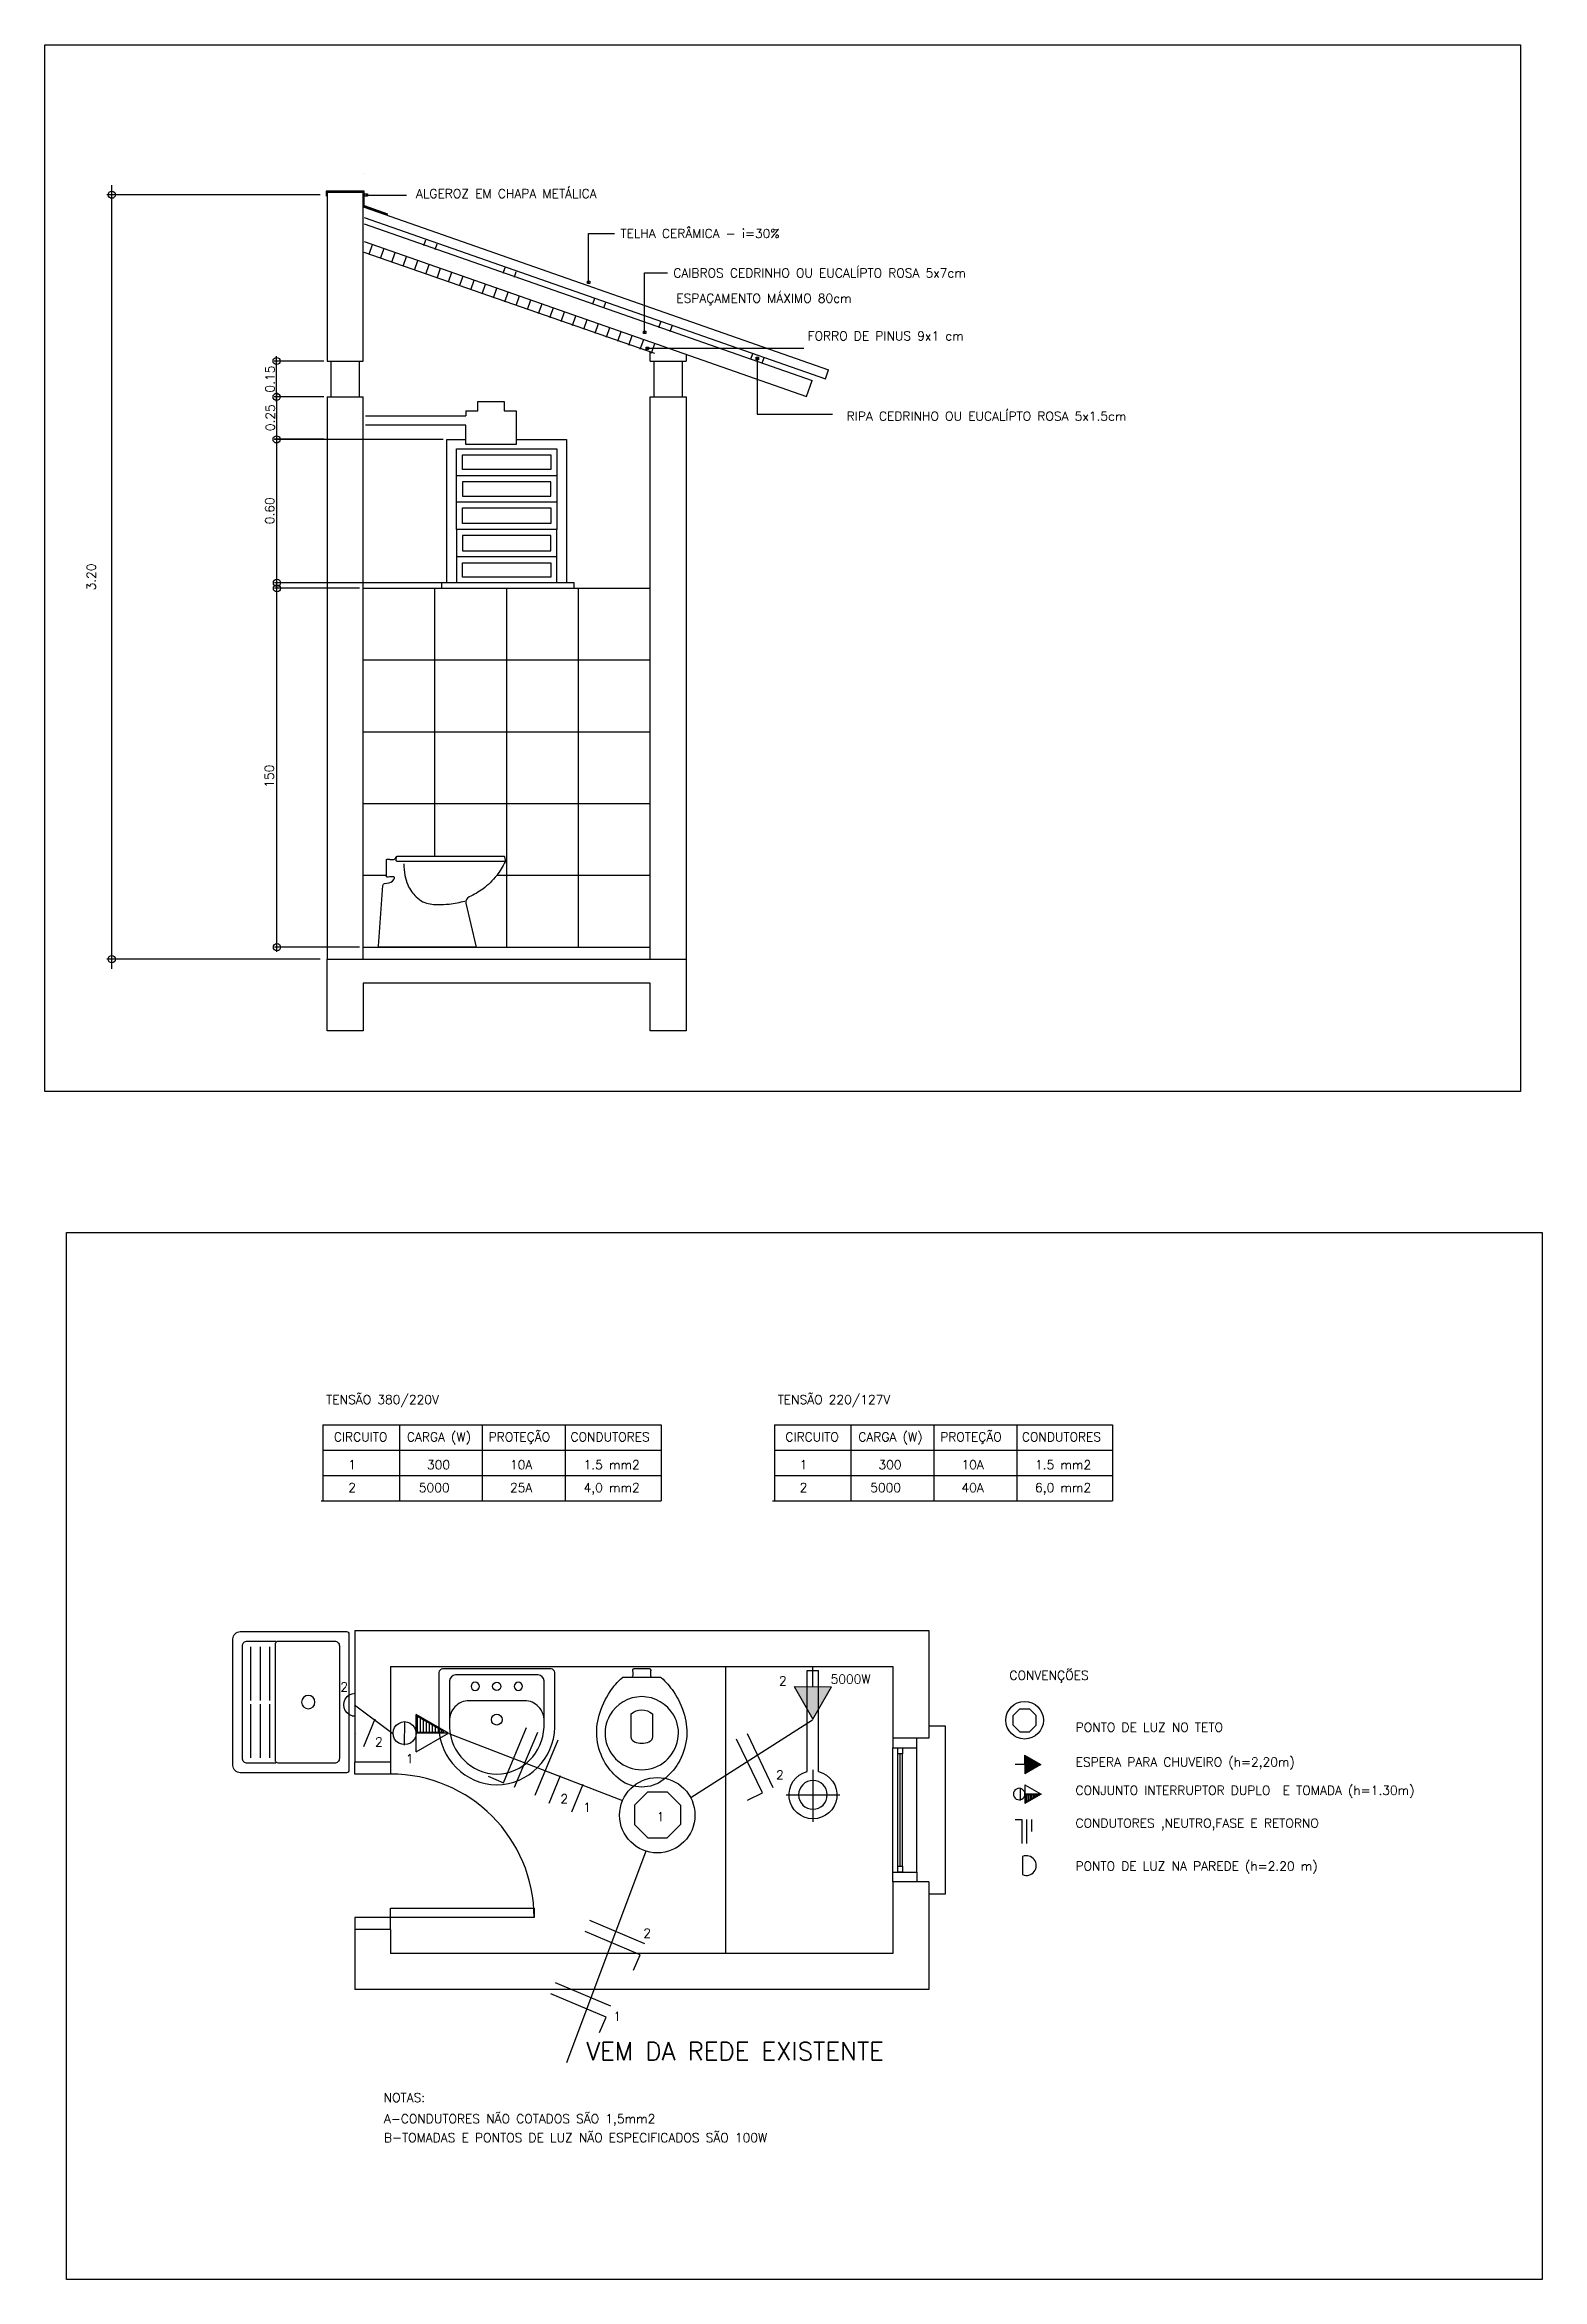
# Model space of a CAD drawing. Extents: x 2332 to 6335, y 1883 to 3772.
# Drawn here: x 3730 to 4982, y 1900 to 3768 of the extents above; entities that cross this region are included whole.
import ezdxf
from ezdxf.enums import TextEntityAlignment as Align

# ---------------------------------------------------------------- set-up
doc = ezdxf.new("R2010")
doc.units = 0
doc.layers.get('0').update_dxf_attribs({"linetype": 'CONTINUOUS'})
doc.layers.get('DEFPOINTS').update_dxf_attribs({"linetype": 'CONTINUOUS'})
for name, color, linetype in [('COTA', 13, 'CONTINUOUS'), ('ELET', 2, 'CONTINUOUS'), ('ELETRICO', 2, 'CONTINUOUS'), ('EQUIP', 7, 'CONTINUOUS'), ('EQUIP_I', 13, 'CONTINUOUS'), ('ESPEC', 2, 'CONTINUOUS'), ('ESQ_VISTA', 1, 'CONTINUOUS'), ('ESQUAD', 2, 'CONTINUOUS'), ('ESTRUT', 130, 'CONTINUOUS'), ('FOLHA', 7, 'CONTINUOUS'), ('HACHURA', 13, 'CONTINUOUS'), ('LINHAVISTA', 15, 'CONTINUOUS'), ('PAREDE', 6, 'CONTINUOUS'), ('PISO', 2, 'CONTINUOUS'), ('REG60-100', 7, 'CONTINUOUS'), ('SELO', 2, 'CONTINUOUS'), ('TELHA', 3, 'CONTINUOUS'), ('TELHADO', 7, 'CONTINUOUS')]:
    doc.layers.add(name, color=color, linetype=linetype)
doc.styles.add('REGUA425', font='simplex.shx')
doc.styles.add('REGUA60', font='simplex.shx')
doc.styles.add('REGUA80', font='simplex.shx')

msp = doc.modelspace()

# ---------------------------------------------------------------- texts
at = {"color": 2, "linetype": 'ByBlock', "char_height": 7.5, "attachment_point": 5, "rotation": 90, "style": 'REGUA80'}
for s, insert in [('\\A1;0.15', (3918.7, 3488.9)), ('\\A1;0.25', (3918.9, 3456.6)), ('\\A1;0.60', (3918.5, 3378.8)), ('\\A1;150', (3918.1, 3156.9))]:
    msp.add_mtext(s, dxfattribs=dict(at, insert=insert))
at = {"layer": 'ESPEC', "linetype": 'ByBlock', "insert": (3769.2, 3323.5), "char_height": 7.5, "attachment_point": 5, "rotation": 90, "style": 'REGUA80'}
msp.add_mtext('\\A1;3.20', dxfattribs=at)
at = {"layer": 'REG60-100'}
for s, height, style, p in [('TENSÃO 380/220V', 7.5, 'REGUA60', (3965.7, 2632.1)), ('TENSÃO 220/127V', 7.5, 'REGUA60', (4343.1, 2632.1)), ('CIRCUITO', 7.5, 'REGUA60', (3972.1, 2600.9)), ('CARGA (W)', 7.5, 'REGUA60', (4033.1, 2600.9)), ('PROTEÇÃO', 7.5, 'REGUA60', (4101.5, 2600.9)), ('CONDUTORES', 7.5, 'REGUA60', (4169.9, 2600.9)), ('CIRCUITO', 7.5, 'REGUA60', (4349.6, 2600.9)), ('CARGA (W)', 7.5, 'REGUA60', (4410.6, 2600.9)), ('PROTEÇÃO', 7.5, 'REGUA60', (4479, 2600.9)), ('CONDUTORES', 7.5, 'REGUA60', (4547.3, 2600.9)), ('1', 7.5, 'REGUA60', (3984.1, 2577.6)), ('300', 7.5, 'REGUA60', (4050, 2577.6)), ('10A', 7.5, 'REGUA60', (4119.4, 2577.6)), ('1.5 mm2', 7.5, 'REGUA60', (4180.9, 2577.6)), ('1', 7.5, 'REGUA60', (4361.5, 2577.6)), ('300', 7.5, 'REGUA60', (4427.4, 2577.6)), ('10A', 7.5, 'REGUA60', (4496.8, 2577.6)), ('1.5 mm2', 7.5, 'REGUA60', (4558.3, 2577.6)), ('2', 7.5, 'REGUA60', (3984.1, 2558.5)), ('5000', 7.5, 'REGUA60', (4043.1, 2558.5)), ('25A', 7.5, 'REGUA60', (4119.4, 2558.5)), ('4,0 mm2', 7.5, 'REGUA60', (4180.9, 2558.5)), ('2', 7.5, 'REGUA60', (4361.5, 2558.5)), ('5000', 7.5, 'REGUA60', (4420.5, 2558.5)), ('40A', 7.5, 'REGUA60', (4496.8, 2558.5)), ('6,0 mm2', 7.5, 'REGUA60', (4558.3, 2558.5)), ('2', 7.5, 'REGUA60', (3977.5, 2391.9)), ('2', 7.5, 'REGUA60', (4344.2, 2396.9)), ('5000W', 7.5, 'REGUA60', (4387.4, 2398.4)), ('PONTO DE LUZ NO TETO', 7.5, 'REGUA80', (4592.3, 2358.2)), ('2', 7.5, 'REGUA60', (4006.5, 2345.9)), ('1', 7.5, 'REGUA60', (4032.3, 2331.8)), ('ESPERA PARA CHUVEIRO (h=2,20m)', 7.5, 'REGUA80', (4592.3, 2329.1)), ('2', 7.5, 'REGUA60', (4341.8, 2318.4)), ('2', 7.5, 'REGUA60', (4161.5, 2298.4)), ('1', 7.5, 'REGUA60', (4180.5, 2291.3)), ('CONJUNTO INTERRUPTOR DUPLO  E TOMADA (h=1.30m)', 7.5, 'REGUA80', (4592.1, 2305.4)), ('1', 7.5, 'REGUA60', (4242, 2283.4)), ('CONDUTORES ,NEUTRO,FASE E RETORNO', 7.5, 'REGUA80', (4592.1, 2278)), ('PONTO DE LUZ NA PAREDE (h=2.20 m)', 7.5, 'REGUA80', (4592.1, 2242.1)), ('2', 7.5, 'REGUA60', (4230.8, 2186)), ('1', 7.5, 'REGUA60', (4205.8, 2116.6)), ('VEM DA REDE EXISTENTE', 15, 'REGUA60', (4183.1, 2083.6)), ('A-CONDUTORES NÃO COTADOS SÃO 1,5mm2', 7.5, 'REGUA80', (4013.9, 2030.9)), ('B-TOMADAS E PONTOS DE LUZ NÃO ESPECIFICADOS SÃO 100W', 7.5, 'REGUA80', (4013.9, 2015.1))]:
    msp.add_text(s, height=height, dxfattribs=dict(at, style=style)).set_placement(p)
at = {"layer": 'REG60-100', "linetype": 'Continuous', "ltscale": 3.937008, "style": 'REGUA80'}
for s, p in [('CONVENÇÕES', (4536.9, 2401.6)), ('NOTAS:', (4013.7, 2048.6))]:
    msp.add_text(s, height=7.5, dxfattribs=at).set_placement(p)
at = {"layer": 'SELO', "style": 'REGUA425'}
for s, p in [('ALGEROZ EM CHAPA METÁLICA', (4040.7, 3644)), ('TELHA CERÂMICA - i=30%', (4211.6, 3610.6)), ('CAIBROS CEDRINHO OU EUCALÍPTO ROSA 5x7cm', (4255.9, 3577.6)), ('ESPAÇAMENTO MÁXIMO 80cm', (4258.4, 3556.5)), ('FORRO DE PINUS 9x1 cm', (4368.2, 3525)), ('RIPA CEDRINHO OU EUCALÍPTO ROSA 5x1.5cm', (4400.8, 3457.9))]:
    msp.add_text(s, height=7.5, dxfattribs=at).set_placement(p, align=Align.MIDDLE_LEFT)

# ---------------------------------------------------------------- blocks, each defined once
blk = doc.blocks.new('SAP7L__2')
at = {"layer": 'EQUIP', "color": 0, "linetype": 'ByBlock'}
blk.add_lwpolyline([(42.95, 18.4), (47.15, 0.62, -0.483964), (46.67, 0), (6.83, 0, -0.434765), (6.43, 0.43), (8.2, 25.8, -0.329288), (8.95, 26.6), (10.85, 26.9, 0.282717), (13.1, 29, 0.425868), (12.7, 29.45), (11.35, 29.45, 0.120658), (11, 29.35, -0.182519), (10, 29.3, -0.358208), (9.7, 29.72), (9.7, 36.42, -0.375875), (10, 36.8, -0.143803), (11, 36.75, 0.135514), (11.25, 36.7), (12.75, 36.7, 0.345615), (13.75, 37.75, -0.321215), (14.15, 38), (58.89, 38, -0.398095), (59.09, 37.83), (59.4, 36.35, -0.160099), (59.3, 35.7, -0.047619), (55.85, 30, -0.064768), (50, 24.3, -0.049062), (44.3, 21, 0.326827)], format="xyb", close=True, dxfattribs=at)
at = {"layer": 'EQUIP_I'}
for points in [[(13.75, 37.75), (13.66, 36.43, 0.43409), (14.06, 36), (59.4, 36)], [(17.05, 34.85, 0.05697), (17.45, 30, 0.04588), (18.65, 26, 0.104488), (22.2, 21, 0.06838), (25, 19, 0.112798), (31, 17.85, 0.029106), (36, 18.05, 0.037244), (42.5, 19.3)]]:
    blk.add_lwpolyline(points, format="xyb", dxfattribs=at)
blk = doc.blocks.new('INDPONTO')
at = {"color": 4, "linetype": 'ByBlock'}
blk.add_lwpolyline([(-0.2, 0.2), (0.2, 0.2), (0.2, -0.2), (-0.2, -0.2)], close=True, dxfattribs=at)
blk = doc.blocks.new('SAT13S_2')
at = {"layer": 'EQUIP', "color": 0, "linetype": 'ByBlock'}
blk.add_lwpolyline([(-26.5, -48.5), (26.5, -48.5, 0.414214), (29.5, -45.5), (29.5, -1, 0.414214), (28.5, 0), (-28.5, 0, 0.414214), (-29.5, -1), (-29.5, -45.5, 0.414214)], format="xyb", close=True, dxfattribs=at)
at = {"layer": 'EQUIP_I'}
for points in [[(25.5, -27.69), (25.5, -6, 0.414214), (23.5, -4), (-23.5, -4, 0.414214), (-25.5, -6), (-25.5, -27.69)], [(-25.5, -27.84), (-25.5, -29.65, 0.414214), (-24.5, -30.65), (-23.25, -30.65), (23.1, -30.65), (24.5, -30.65, 0.414214), (25.5, -29.65), (25.5, -27.84)], [(-25.5, -30.5), (-25.5, -42.5, 0.414214), (-23.5, -44.5)], [(-23.5, -44.5), (23.5, -44.5, 0.414214), (25.5, -42.5), (25.5, -30.5, 0.414214)], [(-23.25, -33.03), (-0.9, -33.03, 0.414214)], [(-23.25, -37.03), (-0.9, -37.03, 0.414214)], [(0.75, -33.03), (23.1, -33.03, 0.414214)], [(0.75, -37.03), (23.1, -37.03, 0.414214)], [(-23.25, -41.03), (-0.9, -41.03, 0.414214)], [(0.75, -41.03), (23.1, -41.03, 0.414214)]]:
    blk.add_lwpolyline(points, format="xyb", dxfattribs=at)
blk.add_circle((0, -17), 2.8, dxfattribs=at)
blk = doc.blocks.new('SACHS__2')
at = {"layer": 'EQUIP', "color": 0, "linetype": 'ByBlock'}
for p, q in [((42.29, 2.4), (0, 2.4)), ((0, 2.4), (0, -2.4)), ((42.29, -2.4), (0, -2.4))]:
    blk.add_line(p, q, dxfattribs=at)
blk.add_arc((52, 0), 10, 193.88654, 166.11346, dxfattribs=at)
at = {"layer": 'EQUIP_I'}
for p, q in [((52, 11.2), (52, -11.2)), ((41.6, 0), (63.2, 0))]:
    blk.add_line(p, q, dxfattribs=at)
blk.add_circle((52, 0), 6, dxfattribs=at)
blk = doc.blocks.new('SAP7S__2')
at = {"layer": 'EQUIP', "color": 0, "linetype": 'ByBlock'}
blk.add_lwpolyline([(-4.36, -13), (-6.93, -13), (-7.45, -13, 0.207706), (-8.2, -13.3, 0.059368), (-13.2, -19, 0.082654), (-17.8, -29, 0.104255), (-18.65, -39, 0.107708), (-15.25, -49, 0.088187), (-9, -56, 0.163426), (0, -59, 0.163426), (9, -56, 0.088187), (15.25, -49, 0.107708), (18.65, -39, 0.104255), (17.8, -29, 0.082654), (13.2, -19, 0.059368), (8.2, -13.3, 0.207706), (7.45, -13), (6.93, -13), (4.36, -13, -0.380199), (3.6, -12.2), (3.6, -11.1, -0.087349), (3.7, -10.7, 0.172037), (3.7, -9.83, 0.102747), (3.57, -9.63, 0.167994), (3.15, -9.5), (0, -9.5), (-3.15, -9.5, 0.167994), (-3.57, -9.63, 0.102747), (-3.7, -9.83, 0.172037), (-3.7, -10.7, -0.087349), (-3.6, -11.1), (-3.6, -12.2, -0.380199)], format="xyb", close=True, dxfattribs=at)
at = {"layer": 'EQUIP_I'}
blk.add_line((4.36, -13), (-4.36, -13), dxfattribs=at)
for points in [[(0, -21.2, -0.268395), (13.35, -29, -0.179674), (15.1, -39, -0.170707), (10, -48.05, -0.179561), (0, -51.75, -0.179561), (-10, -48.05, -0.170707), (-15.1, -39, -0.179674), (-13.35, -29, -0.268395)], [(-3, -40.25, 0.183333), (3, -40.25, 0.302776), (4.45, -38), (4.45, -28.4, 0.370787), (-4.45, -28.4), (-4.45, -38, 0.302776)]]:
    blk.add_lwpolyline(points, format="xyb", close=True, dxfattribs=at)
blk = doc.blocks.new('SAL34S_2')
at = {"layer": 'EQUIP', "color": 0, "linetype": 'ByBlock'}
blk.add_lwpolyline([(0, -4.2), (22.68, -4.2, -0.345194), (24.25, -5.69), (24.25, -28.56, -0.399699), (0, -52.7, -0.399699), (-24.25, -28.56), (-24.25, -5.69, -0.345194), (-22.68, -4.2)], format="xyb", close=True, dxfattribs=at)
at = {"layer": 'EQUIP_I'}
for p, q in [((-24.25, -28.56), (-24.25, -26.07)), ((24.25, -26.07), (24.25, -28.56))]:
    blk.add_line(p, q, dxfattribs=at)
blk.add_lwpolyline([(-19.75, -25.4), (-19.75, -9.2, -0.371535), (-17.31, -6.7), (0, -6.7), (17.31, -6.7, -0.371535), (19.75, -9.2), (19.75, -25.4)], format="xyb", dxfattribs=at)
for points in [[(0, -17.5), (11.6, -17.5, -0.423334), (19.75, -26), (19.75, -28.5, -0.397421), (0, -48.2, -0.397421), (-19.75, -28.5), (-19.75, -26, -0.423334), (-11.6, -17.5)], [(0, -13.25, 1), (0, -9.75, 1)]]:
    blk.add_lwpolyline(points, format="xyb", close=True, dxfattribs=at)
for centre in [(-9, -11.5), (9, -11.5)]:
    blk.add_circle(centre, 1.75, dxfattribs=at)
for start, end in [(90, 270), (270, 90)]:
    blk.add_arc((0, -25.4), 2.25, start, end, dxfattribs=at)

# ---------------------------------------------------------------- hatches: boundary and pattern name
at = {"layer": 'ELET'}
h = msp.add_hatch(color=256, dxfattribs=at)
h.paths.add_polyline_path([(4376.4, 2395.8), (4376.4, 2375.7), (4388.2, 2395.7)])
h.paths.add_polyline_path([(4357, 2396), (4368.7, 2375.3), (4368.7, 2395.9)])
h.paths.add_polyline_path([(4376.4, 2375.7), (4376.4, 2395.8), (4368.7, 2395.9), (4368.7, 2375.3), (4372.4, 2368.8)])
at = {"layer": 'ELETRICO'}
msp.add_hatch(color=256, dxfattribs=at).paths.add_polyline_path([(4563.2, 2330.8), (4549.6, 2338.5), (4549.7, 2322.9)])
at = {"layer": 'HACHURA'}
h = msp.add_hatch(dxfattribs=at)
h.set_pattern_fill('_U', color=256, scale=60, style=0, double=1, pattern_type=0)
h.set_pattern_definition([(0, (3996.58, 3014.04), (0, 60), []), (90, (3996.58, 3014.04), (-60, 4e-15), [])])
h.paths.add_polyline_path([(4114.4, 3090, -0.398095), (4114.8, 3089.7), (4115.3, 3086.9, -0.181576), (4115.2, 3085.4, -0.047619), (4108.3, 3074, -0.064768), (4096.6, 3062.6, -0.049062), (4085.2, 3056, 0.326827), (4082.5, 3050.8), (4090.9, 3015.3, -0.483964), (4089.9, 3014), (4236.6, 3014), (4236.6, 3314), (3996.6, 3314), (3996.6, 3014), (4010.2, 3014, -0.434765), (4009.4, 3014.9), (4013, 3065.5, -0.369755), (4014.6, 3067.3), (4018.3, 3067.8, 0.282717), (4022.8, 3072, 0.425868), (4022, 3072.9), (4019.3, 3072.9, 0.085396), (4018.8, 3072.8, -0.202043), (4016.6, 3072.6, -0.358208), (4016, 3073.5), (4016, 3086.9, -0.375875), (4016.6, 3087.6, -0.15803), (4018.8, 3087.5, 0.047054), (4018.9, 3087.4), (4022.1, 3087.4, 0.303999), (4024, 3089.2, -0.447428), (4024.9, 3090)])

# ---------------------------------------------------------------- linework, layer by layer
msp.add_line((4240.3, 3510.4), (3997.3, 3594.6))
at = {"layer": 'COTA', "linetype": 'ByBlock'}
for p, q in [((3960.6, 3643), (3782.4, 3643)), ((3786.4, 2996), (3786.4, 3651)), ((3963.6, 3504), (3922.2, 3504)), ((3924.2, 3470), (3924.2, 3508)), ((3924.2, 3478), (3924.2, 3434.6)), ((3963.6, 3474), (3922.2, 3474)), ((3963.6, 3474), (3922.2, 3474)), ((3963.7, 3438.6), (3922.2, 3438.6)), ((4063.6, 3438.5), (3922.5, 3438.5)), ((3924.5, 3314.6), (3924.5, 3442.5)), ((4063.6, 3318.6), (3922.5, 3318.6)), ((3993.6, 3314), (3922.5, 3314)), ((3924.5, 3010), (3924.5, 3318)), ((3993.6, 3014), (3922.5, 3014)), ((3960.6, 3004), (3782.4, 3004)), ((3960.6, 3004), (3883.8, 3004))]:
    msp.add_line(p, q, dxfattribs=at)
at = {"layer": 'COTA', "color": 4}
for p, q in [((3997.3, 3645.9), (3965.6, 3645.9)), ((3965.6, 3645.9), (3965.6, 3641.7)), ((3997.3, 3645.4), (3965.6, 3645.4)), ((3966.1, 3645.9), (3966.1, 3641.7)), ((3996.8, 3632.5), (3996.8, 3645.9)), ((3997.3, 3632.5), (3997.3, 3645.9)), ((3997.2, 3632.9), (4016.6, 3626)), ((3997.3, 3633.9), (4017, 3627)), ((3997.3, 3633.3), (4016.8, 3626.5))]:
    msp.add_line(p, q, dxfattribs=at)
at = {"layer": 'COTA'}
for centre in [(3786.4, 3643), (3924.2, 3504), (3924.2, 3474), (3924.2, 3438.5), (3924.5, 3318.6), (3924.5, 3314), (3924.5, 3014), (3786.4, 3004)]:
    msp.add_circle(centre, 3, dxfattribs=at)
at = {"layer": 'COTA', "linetype": 'ByBlock'}
for p in [(3924.2, 3504), (3924.5, 3438.5), (3924.5, 3314)]:
    msp.add_point(p, dxfattribs=at)
at = {"layer": 'DEFPOINTS', "color": 0, "linetype": 'ByBlock'}
for p in [(3786.4, 3643), (3966.6, 3643), (3887.8, 3504), (3966.6, 3504), (3966.6, 3504), (3966.6, 3474), (3966.6, 3474), (3924.2, 3438.6), (3966.7, 3438.6), (4066.6, 3438.5, -40), (4166.6, 3438.5, -40), (3996.6, 3314), (4066.6, 3318.6, -40), (4166.6, 3318.6, -40), (4218.2, 3318.6), (3996.6, 3014), (3966.6, 3004), (3966.6, 3004)]:
    msp.add_point(p, dxfattribs=at)
at = {"layer": 'ELET', "linetype": 'Continuous', "ltscale": 3.937008}
for p, q in [((4372.6, 2395.8), (4372.6, 2411.8)), ((3980.3, 2380.7), (3980.6, 2383.2)), ((3980.6, 2378.2), (3980.3, 2380.7)), ((3980.6, 2383.2), (3981.5, 2385.5)), ((3981.6, 2375.9), (3980.6, 2378.2)), ((3981.5, 2385.5), (3983.1, 2387.5)), ((3983.2, 2374), (3981.6, 2375.9)), ((3983.1, 2387.5), (3985, 2389.1)), ((3985.2, 2372.4), (3983.2, 2374)), ((3985, 2389.1), (3987.3, 2390)), ((3987.5, 2371.5), (3985.2, 2372.4)), ((3987.3, 2390), (3989.8, 2390.4)), ((3991.3, 2356.8), (3991.3, 2356.8)), ((3997, 2345.9), (4006.6, 2369)), ((4021.5, 2356.8), (4021.6, 2356.8)), ((4021.6, 2356.9), (4021.9, 2359.4)), ((4021.9, 2354.4), (4021.6, 2356.9)), ((4021.9, 2359.4), (4022.8, 2361.7)), ((4022.9, 2352.1), (4021.9, 2354.4)), ((4022.8, 2361.7), (4024.3, 2363.7)), ((4024.3, 2363.7), (4026.3, 2365.2)), ((4026.3, 2365.2), (4028.6, 2366.2)), ((4028.6, 2366.2), (4031.1, 2366.6)), ((4031.1, 2366.6), (4033.6, 2366.3)), ((4033.6, 2366.3), (4035.9, 2365.3)), ((4035.9, 2365.3), (4037.9, 2363.8)), ((4037.9, 2363.8), (4039.5, 2361.8)), ((4039.5, 2361.8), (4040.4, 2359.5)), ((4040.5, 2354.6), (4039.5, 2352.2)), ((4040.4, 2359.5), (4040.8, 2357)), ((4040.8, 2357), (4040.5, 2354.6)), ((4067.8, 2357), (4040.8, 2357)), ((4064.3, 2358), (4041.5, 2371.3)), ((4041.5, 2371.3), (4041.6, 2357.8)), ((4041.6, 2357.8), (4064.3, 2358)), ((4114, 2315.6), (4133.2, 2361.8)), ((4123.2, 2311.8), (4142.5, 2357.9)), ((4339.5, 2311.3), (4317.8, 2356.3)), ((4024.5, 2350.1), (4022.9, 2352.1)), ((4026.5, 2348.6), (4024.5, 2350.1)), ((4028.8, 2347.7), (4026.5, 2348.6)), ((4031.3, 2347.4), (4028.8, 2347.7)), ((4033.7, 2347.7), (4031.3, 2347.4)), ((4036.1, 2348.7), (4033.7, 2347.7)), ((4038, 2350.2), (4036.1, 2348.7)), ((4039.5, 2352.2), (4038, 2350.2)), ((4140.3, 2305.1), (4159.6, 2351.3)), ((4330.5, 2307), (4308.8, 2352)), ((4101.1, 2321), (4114, 2315.6)), ((4152, 2298.4), (4161.6, 2321.5)), ((4549.7, 2330.7), (4541.7, 2330.7)), ((4171, 2291.3), (4180.6, 2314.4)), ((4317.9, 2300.9), (4330.5, 2307)), ((4540.4, 2307.3), (4540.2, 2306.1)), ((4540.2, 2306.1), (4540.4, 2304.9)), ((4540.2, 2306.1), (4540.2, 2306.1)), ((4540.9, 2308.5), (4540.4, 2307.3)), ((4540.4, 2304.9), (4540.9, 2303.7)), ((4541.7, 2309.5), (4540.9, 2308.5)), ((4540.9, 2303.7), (4541.6, 2302.7)), ((4541.6, 2302.7), (4542.6, 2301.9)), ((4542.7, 2310.2), (4541.7, 2309.5)), ((4542.6, 2301.9), (4543.8, 2301.4)), ((4543.8, 2310.7), (4542.7, 2310.2)), ((4545.1, 2310.9), (4543.8, 2310.7)), ((4543.8, 2301.4), (4545, 2301.3)), ((4545, 2301.3), (4546.3, 2301.4)), ((4546.3, 2310.7), (4545.1, 2310.9)), ((4547.5, 2310.2), (4546.3, 2310.7)), ((4546.3, 2301.4), (4547.4, 2301.9)), ((4547.4, 2301.9), (4548.4, 2302.6)), ((4548.5, 2309.4), (4547.5, 2310.2)), ((4548.4, 2302.6), (4549.2, 2303.6)), ((4549.2, 2308.4), (4548.5, 2309.4)), ((4549.7, 2307.3), (4549.2, 2308.4)), ((4549.2, 2303.6), (4549.7, 2304.8)), ((4549.8, 2306), (4549.7, 2307.3)), ((4549.7, 2304.8), (4549.8, 2306)), ((4563.3, 2306), (4549.8, 2306.1)), ((4550.2, 2298.9), (4550.2, 2305.6)), ((4550.2, 2305.6), (4561.6, 2305.6)), ((4561.6, 2305.6), (4550.2, 2298.9)), ((4541.7, 2284.7), (4547.3, 2284.7)), ((4547.3, 2284.7), (4547.3, 2264.7)), ((4551.3, 2284.7), (4551.3, 2264.7)), ((4555.3, 2284.7), (4555.3, 2274.7)), ((4228.2, 2171.8), (4182.1, 2191.1)), ((4232, 2181), (4186, 2200.4)), ((4222.7, 2158.9), (4228.2, 2171.8)), ((4203.6, 2128.8), (4157.5, 2148.2)), ((4199.7, 2119.6), (4153.6, 2139)), ((4194.3, 2106.7), (4199.7, 2119.6))]:
    msp.add_line(p, q, dxfattribs=at)
at = {"layer": 'ELET', "linetype": 'Continuous', "ltscale": 2.214567}
for p, q in [((4357, 2396), (4388.2, 2395.7)), ((4357, 2396), (4372.4, 2368.8)), ((4372.4, 2368.8), (4388.2, 2395.7)), ((4067.8, 2357), (4040.8, 2372.6)), ((4040.8, 2341.5), (4040.8, 2372.6)), ((4040.8, 2341.5), (4067.8, 2357)), ((4549.6, 2338.5), (4563.2, 2330.8)), ((4549.6, 2338.5), (4549.7, 2322.9)), ((4563.2, 2330.8), (4549.7, 2322.9)), ((4549.8, 2313.8), (4563.3, 2306)), ((4549.8, 2313.8), (4549.8, 2298.2)), ((4563.3, 2306), (4549.8, 2298.2))]:
    msp.add_line(p, q, dxfattribs=at)
at = {"layer": 'ELET'}
for p, q in [((3989.4, 2380.7), (4021.5, 2356.7)), ((3989.5, 2390.2), (3989.5, 2371.5)), ((3987.5, 2371.5), (3989.5, 2371.5)), ((4031.2, 2366.4), (4030.8, 2347)), ((4545.8, 2310.6), (4545.8, 2300.8)), ((4547.9, 2254), (4547.9, 2238.7))]:
    msp.add_line(p, q, dxfattribs=at)
at = {"layer": 'ELET', "linetype": 'Continuous', "ltscale": 39.370079}
for p, q in [((4545.7, 2377.4), (4540, 2371.7)), ((4545.7, 2377.4), (4553.7, 2377.4)), ((4553.7, 2377.4), (4559.3, 2371.7)), ((4540, 2363.7), (4540, 2371.7)), ((4545.7, 2358), (4540, 2363.7)), ((4545.7, 2358), (4553.7, 2358)), ((4553.7, 2358), (4559.3, 2363.7)), ((4559.3, 2363.7), (4559.3, 2371.7)), ((4234.7, 2308), (4223.4, 2296.7)), ((4234.7, 2308), (4250.7, 2308)), ((4250.7, 2308), (4262, 2296.7)), ((4223.4, 2296.7), (4223.4, 2280.7)), ((4234.7, 2269.4), (4223.4, 2280.7)), ((4250.7, 2269.4), (4262, 2280.7)), ((4262, 2296.7), (4262, 2280.7)), ((4234.7, 2269.4), (4250.7, 2269.4))]:
    msp.add_line(p, q, dxfattribs=at)
at = {"layer": 'ELET', "linetype": 'Continuous', "ltscale": 7.874016}
for p, q in [((4041.6, 2371.3), (4041.6, 2357.8)), ((4044.2, 2369.8), (4044.2, 2357.8)), ((4046.7, 2368.3), (4046.7, 2357.8)), ((4049.2, 2366.8), (4049.2, 2357.9)), ((4051.8, 2365.3), (4051.8, 2357.9)), ((4054.3, 2363.8), (4054.3, 2357.9)), ((4056.9, 2362.3), (4056.9, 2357.9)), ((4059.4, 2360.8), (4059.4, 2357.9)), ((4061.9, 2359.3), (4061.9, 2357.9)), ((4550.3, 2298.9), (4550.3, 2305.6)), ((4551.5, 2299.7), (4551.5, 2305.6)), ((4552.8, 2300.4), (4552.8, 2305.6)), ((4554.1, 2301.2), (4554.1, 2305.6)), ((4555.3, 2301.9), (4555.3, 2305.6)), ((4556.6, 2302.6), (4556.6, 2305.6)), ((4557.9, 2303.4), (4557.9, 2305.6)), ((4559.2, 2304.1), (4559.2, 2305.6)), ((4560.4, 2304.9), (4560.4, 2305.6))]:
    msp.add_line(p, q, dxfattribs=at)
at = {"layer": 'ELET', "linetype": 'Continuous', "ltscale": 5.11811}
msp.add_line((4068.3, 2356.7), (4213.5, 2300.6), dxfattribs=at)
for centre, radius in [((4549.6, 2367.8), 15.7), ((4242.5, 2288.4), 31.5)]:
    msp.add_circle(centre, radius, dxfattribs=at)
at = {"layer": 'ELET'}
msp.add_arc((4551.1, 2246.3), 8.24, 247.2769, 112.7231, dxfattribs=at)
at = {"layer": 'ELETRICO'}
for p, q in [((4372.3, 2367.9), (4270.5, 2302.8)), ((4232.8, 2258.4), (4166.5, 2081.5))]:
    msp.add_line(p, q, dxfattribs=at)
at = {"layer": 'EQUIP', "color": 0, "linetype": 'ByBlock'}
for p, q in [((3998.4, 3458.3), (4082.4, 3458.3)), ((4082.4, 3462.3), (4082.4, 3458.3)), ((4082.4, 3462.3), (4092.4, 3462.3)), ((4092.4, 3470.3), (4114.4, 3470.3)), ((4092.4, 3462.3), (4092.4, 3470.3)), ((4114.4, 3470.3), (4114.4, 3462.3)), ((4114.4, 3462.3), (4124.4, 3462.3)), ((4124.4, 3462.3), (4124.4, 3434.3)), ((4082.4, 3450.3), (3998.4, 3450.3)), ((4082.4, 3434.3), (4082.4, 3450.3)), ((4124.4, 3434.3), (4082.4, 3434.3))]:
    msp.add_line(p, q, dxfattribs=at)
at = {"layer": 'ESPEC'}
for p, q in [((4185, 3569.7), (4185, 3610.6)), ((4185, 3610.6), (4206.6, 3610.6)), ((4231.7, 3527.9), (4231.7, 3577.6)), ((4231.7, 3577.6), (4250.9, 3577.6)), ((4233.7, 3514.7), (4365.1, 3514.7)), ((4325.9, 3506.6), (4325.9, 3459.6)), ((4325.9, 3459.6), (4389.1, 3459.6))]:
    msp.add_line(p, q, dxfattribs=at)
at = {"layer": 'ESQ_VISTA'}
for p, q in [((4066.6, 3318.6, -40), (4066.6, 3438.5, -40)), ((4066.6, 3438.5, -40), (4082.4, 3438.5, -40)), ((4124.4, 3438.5, -40), (4166.6, 3438.5, -40)), ((4166.6, 3438.5, -40), (4166.6, 3318.6, -40)), ((4074.5, 3363.2, -40), (4074.5, 3430.6, -40)), ((4074.5, 3430.6, -40), (4158.6, 3430.6, -40)), ((4079.6, 3413.2, -40), (4079.6, 3425.5, -40)), ((4079.6, 3425.5, -40), (4153.6, 3425.5, -40)), ((4153.6, 3425.5, -40), (4153.6, 3413.2, -40)), ((4158.6, 3430.6, -40), (4158.6, 3363.2, -40)), ((4074.5, 3408.3, -40), (4158.6, 3408.3, -40)), ((4153.6, 3413.2, -40), (4079.6, 3413.2, -40)), ((4153.6, 3403.1, -40), (4079.6, 3403.1, -40)), ((4079.6, 3403.1, -40), (4079.6, 3391.1, -40)), ((4153.6, 3391.1, -40), (4153.6, 3403.1, -40)), ((4158.6, 3386.1, -40), (4074.5, 3386.1, -40)), ((4079.6, 3391.1, -40), (4153.6, 3391.1, -40)), ((4079.6, 3368.3, -40), (4079.6, 3381.2, -40)), ((4079.6, 3381.2, -40), (4153.6, 3381.2, -40)), ((4153.6, 3381.2, -40), (4153.6, 3368.3, -40)), ((4153.6, 3381.2, -40), (4153.6, 3368.3, -40)), ((4158.6, 3363.2, -40), (4074.5, 3363.2, -40)), ((4074.5, 3363.2, -40), (4074.5, 3318.5, -40)), ((4153.6, 3368.3, -40), (4079.6, 3368.3, -40)), ((4158.6, 3318.5, -40), (4158.6, 3363.2, -40)), ((4153.6, 3358.2, -40), (4079.6, 3358.2, -40)), ((4079.6, 3358.2, -40), (4079.6, 3345.3, -40)), ((4079.6, 3345.3, -40), (4153.6, 3345.3, -40)), ((4153.6, 3345.3, -40), (4153.6, 3358.2, -40)), ((4153.6, 3345.3, -40), (4153.6, 3358.2, -40)), ((4158.6, 3340.4, -40), (4074.5, 3340.4, -40)), ((4079.6, 3335.4, -40), (4153.6, 3335.4, -40)), ((4079.6, 3323.4, -40), (4079.6, 3335.4, -40)), ((4079.6, 3323.4, -40), (4079.6, 3335.4, -40)), ((4079.6, 3323.4, -40), (4079.6, 3335.4, -40)), ((4153.6, 3335.4, -40), (4153.6, 3323.4, -40)), ((4173, 3318.5), (4062, 3318.5)), ((4062, 3318.5), (4062, 3314)), ((4062, 3314), (4173, 3314)), ((4153.6, 3323.4, -40), (4079.6, 3323.4, -40)), ((4173, 3314), (4173, 3318.5))]:
    msp.add_line(p, q, dxfattribs=at)
at = {"layer": 'ESQUAD'}
msp.add_line((3999.1, 3642.6), (4032.7, 3642.6), dxfattribs=at)
at = {"layer": 'ESTRUT'}
for p, q in [((3969.6, 3504), (3969.6, 3474)), ((3993.6, 3474), (3993.6, 3504)), ((4239.6, 3504), (4239.6, 3474)), ((4263.6, 3474), (4263.6, 3504)), ((3966.6, 3004), (4266.6, 3004)), ((3966.6, 2944), (3966.6, 3004)), ((4266.6, 3004), (4266.6, 2944)), ((4236.6, 2984), (3996.6, 2984)), ((3996.6, 2984), (3996.6, 2944)), ((4236.6, 2944), (4236.6, 2984)), ((3996.6, 2944), (3966.6, 2944)), ((4266.6, 2944), (4236.6, 2944))]:
    msp.add_line(p, q, dxfattribs=at)
at = {"layer": 'FOLHA'}
for p, q in [((3730.3, 3768.4), (4964.1, 3768.4)), ((3730.3, 2893.4), (3730.3, 3768.4)), ((4964.1, 3768.4), (4964.1, 2893.4)), ((4964.1, 2893.4), (3730.3, 2893.4)), ((3748.6, 2775.4), (4982.4, 2775.4)), ((3748.6, 1900.4), (3748.6, 2775.4)), ((4982.4, 2775.4), (4982.4, 1900.4)), ((4982.4, 1900.4), (3748.6, 1900.4))]:
    msp.add_line(p, q, dxfattribs=at)
at = {"layer": 'HACHURA'}
msp.add_line((3996.6, 3314), (4236.6, 3314), dxfattribs=at)
at = {"layer": 'LINHAVISTA'}
for p, q in [((3962.9, 2614.6), (4245.8, 2614.6)), ((3962.9, 2614.6), (3962.9, 2551.2)), ((4026.9, 2614.6), (4026.9, 2551.2)), ((4096.2, 2614.6), (4096.2, 2551.2)), ((4165.6, 2614.6), (4165.6, 2551.2)), ((4245.8, 2614.6), (4245.8, 2551.2)), ((4340.4, 2614.6), (4623.2, 2614.6)), ((4340.4, 2614.6), (4340.4, 2551.2)), ((4404.3, 2614.6), (4404.3, 2551.2)), ((4473.7, 2614.6), (4473.7, 2551.2)), ((4543.1, 2614.6), (4543.1, 2551.2)), ((4623.2, 2614.6), (4623.2, 2551.2)), ((3962.9, 2593.5), (4245.8, 2593.5)), ((4340.4, 2593.5), (4623.2, 2593.5)), ((3962.9, 2572.3), (4245.8, 2572.3)), ((4340.4, 2572.3), (4623.2, 2572.3)), ((3961.4, 2551.2), (4245.8, 2551.2)), ((4338.9, 2551.2), (4623.2, 2551.2)), ((3989.5, 2442.8), (3989.5, 2332.8)), ((3989.5, 2442.8), (4469.5, 2442.8)), ((4469.5, 2442.8), (4469.5, 2352.8)), ((4019.5, 2412.8), (4019.5, 2332.8)), ((4019.5, 2412.8), (4439.5, 2412.8)), ((4299.5, 2412.8), (4299.5, 2172.8)), ((4439.5, 2412.8), (4439.5, 2352.8)), ((4469.5, 2352.8), (4439.5, 2352.8)), ((4439.5, 2240.8), (4439.5, 2344.8)), ((4443.5, 2245.8), (4443.5, 2339.8)), ((4445.5, 2245.8), (4445.5, 2339.8)), ((4447.5, 2245.8), (4447.5, 2339.8)), ((4459.5, 2240.8), (4459.5, 2344.8)), ((4019.5, 2332.8), (3989.5, 2332.8)), ((4439.5, 2232.8), (4439.5, 2172.8)), ((4469.5, 2232.8), (4439.5, 2232.8)), ((4469.5, 2232.8), (4469.5, 2142.8)), ((3989.5, 2192.8), (3989.5, 2142.8)), ((4019.5, 2192.8), (3989.5, 2192.8)), ((4019.5, 2192.8), (4019.5, 2172.8)), ((4439.5, 2172.8), (4019.5, 2172.8)), ((4469.5, 2142.8), (3989.5, 2142.8))]:
    msp.add_line(p, q, dxfattribs=at)
for points in [[(4469.5, 2222.8), (4483.5, 2222.8), (4483.5, 2362.8), (4469.5, 2362.8)], [(4439.5, 2352.8), (4439.5, 2344.8), (4459.5, 2344.8), (4459.5, 2352.8)], [(4019.5, 2332.8), (4019.5, 2322.8), (3989.5, 2322.8), (3989.5, 2332.8)], [(4439.5, 2232.8), (4439.5, 2240.8), (4459.5, 2240.8), (4459.5, 2232.8)], [(4019.5, 2192.8), (4019.5, 2202.8), (3989.5, 2202.8), (3989.5, 2192.8)]]:
    msp.add_lwpolyline(points, dxfattribs=at)
for points in [[(4447.5, 2344.8), (4447.5, 2339.8), (4443.5, 2339.8), (4443.5, 2344.8)], [(4443.5, 2240.8), (4443.5, 2245.8), (4447.5, 2245.8), (4447.5, 2240.8)], [(4139.5, 2202.8), (4019.5, 2202.8), (4019.5, 2210.8), (4139.5, 2210.8)]]:
    msp.add_lwpolyline(points, close=True, dxfattribs=at)
msp.add_arc((4019.5, 2202.8), 120, 0, 90, dxfattribs=at)
at = {"layer": 'PAREDE'}
for p, q in [((3966.6, 3644.9), (3966.6, 3643)), ((3996.6, 3644.9), (3966.6, 3644.9)), ((3966.6, 3643), (3966.6, 3534)), ((3996.6, 3534), (3996.6, 3644.9)), ((3966.6, 3534), (3966.6, 3504)), ((3996.6, 3504), (3996.6, 3534)), ((3966.6, 3504), (3996.6, 3504)), ((4236.6, 3504), (4236.6, 3511.7)), ((4236.6, 3504), (4266.6, 3504)), ((4266.6, 3509.6), (4266.6, 3504)), ((3966.6, 3474), (3966.6, 3474)), ((3966.6, 3474), (3996.6, 3474)), ((3966.6, 3474), (3966.6, 3004)), ((3996.6, 3004), (3996.6, 3474)), ((4236.6, 3004), (4236.6, 3474)), ((4236.6, 3474), (4266.6, 3474)), ((4266.6, 3474), (4266.6, 3004))]:
    msp.add_line(p, q, dxfattribs=at)
at = {"layer": 'PISO'}
msp.add_line((3996.6, 3014), (4236.6, 3014), dxfattribs=at)
at = {"layer": 'REG60-100'}
msp.add_line((4367.3, 3474.4), (4371.9, 3487.6), dxfattribs=at)
at = {"layer": 'TELHA'}
msp.add_line((3996.6, 3661.1), (3996.6, 3661.1), dxfattribs=at)
at = {"layer": 'TELHADO'}
for p, q in [((3997.3, 3632.5), (4385.6, 3496.6)), ((3997.3, 3624), (4383, 3489)), ((3997.3, 3618.7), (4371.9, 3487.6)), ((4047.4, 3600.6), (4049.1, 3605.3)), ((3997.3, 3603.9), (4367.3, 3474.4)), ((4001.7, 3593.2), (4004.5, 3601.3)), ((4011.2, 3589.9), (4014, 3598)), ((4020.6, 3586.6), (4023.4, 3594.7)), ((4030, 3583.3), (4032.9, 3591.4)), ((4039.5, 3580), (4042.3, 3588.1)), ((4056.9, 3597.3), (4058.5, 3602)), ((4048.9, 3576.7), (4051.7, 3584.8)), ((4058.4, 3573.4), (4061.2, 3581.5)), ((4067.8, 3570.1), (4070.6, 3578.2)), ((4077.2, 3566.8), (4080.1, 3574.9)), ((4086.7, 3563.5), (4089.5, 3571.6)), ((4096.1, 3560.2), (4098.9, 3568.3)), ((4113.5, 3577.5), (4115.2, 3582.2)), ((4123, 3574.2), (4124.6, 3578.9)), ((4105.5, 3556.9), (4108.4, 3565)), ((4115, 3553.6), (4117.8, 3561.7)), ((4124.4, 3550.3), (4127.2, 3558.4)), ((4133.9, 3547), (4136.7, 3555.1)), ((4143.3, 3543.7), (4146.1, 3551.8)), ((4188.5, 3551.8), (4190.2, 3556.5)), ((4197.9, 3548.5), (4199.6, 3553.2)), ((4152.7, 3540.4), (4155.6, 3548.5)), ((4162.2, 3537.1), (4165, 3545.2)), ((4171.6, 3533.8), (4174.4, 3541.9)), ((4181.1, 3530.5), (4183.9, 3538.6)), ((4190.5, 3527.2), (4193.3, 3535.3)), ((4199.9, 3523.9), (4202.8, 3532)), ((4243.8, 3531.9), (4245.5, 3536.7)), ((4253.3, 3528.6), (4254.9, 3533.3)), ((4209.4, 3520.6), (4212.2, 3528.6)), ((4218.8, 3517.3), (4221.6, 3525.3)), ((4228.2, 3514), (4231.1, 3522)), ((4237.7, 3510.7), (4240.5, 3518.7)), ((4320.6, 3505.5), (4322.3, 3510.2)), ((4330.1, 3502.2), (4331.7, 3506.9)), ((4383, 3489), (4385.6, 3496.6))]:
    msp.add_line(p, q, dxfattribs=at)

# ---------------------------------------------------------------- block references
at = {"layer": 'EQUIP', "xscale": 2, "yscale": 2, "zscale": 2}
msp.add_blockref('SAP7L__2', (3996.6, 3014), dxfattribs=at)
at = {"layer": 'ESPEC', "xscale": 5, "yscale": 5, "zscale": 5, "rotation": 90}
for p in [(3999.1, 3642.7), (4185, 3569.7), (4231.9, 3527.9), (4234.2, 3514.6), (4326.1, 3506.1)]:
    msp.add_blockref('INDPONTO', p, dxfattribs=at)
at = {"layer": 'LINHAVISTA', "xscale": -2, "yscale": 2, "zscale": 2}
for name, p, rotation in [('SAT13S_2', (3984.7, 2382.9), 270), ('SACHS__2', (4372.6, 2409.4), 90)]:
    msp.add_blockref(name, p, dxfattribs=dict(at, rotation=rotation))
for name, p in [('SAL34S_2', (4108.3, 2419.1)), ('SAP7S__2', (4229.5, 2429.9))]:
    msp.add_blockref(name, p, dxfattribs=at)

msp.set_redraw_order([(e.dxf.handle, doc.entitydb.next_handle()) for e in msp.query("TEXT MTEXT ATTDEF DIMENSION ARC_DIMENSION")])  # texts and dimensions are drawn at this point

doc.saveas('drawing.dxf')
